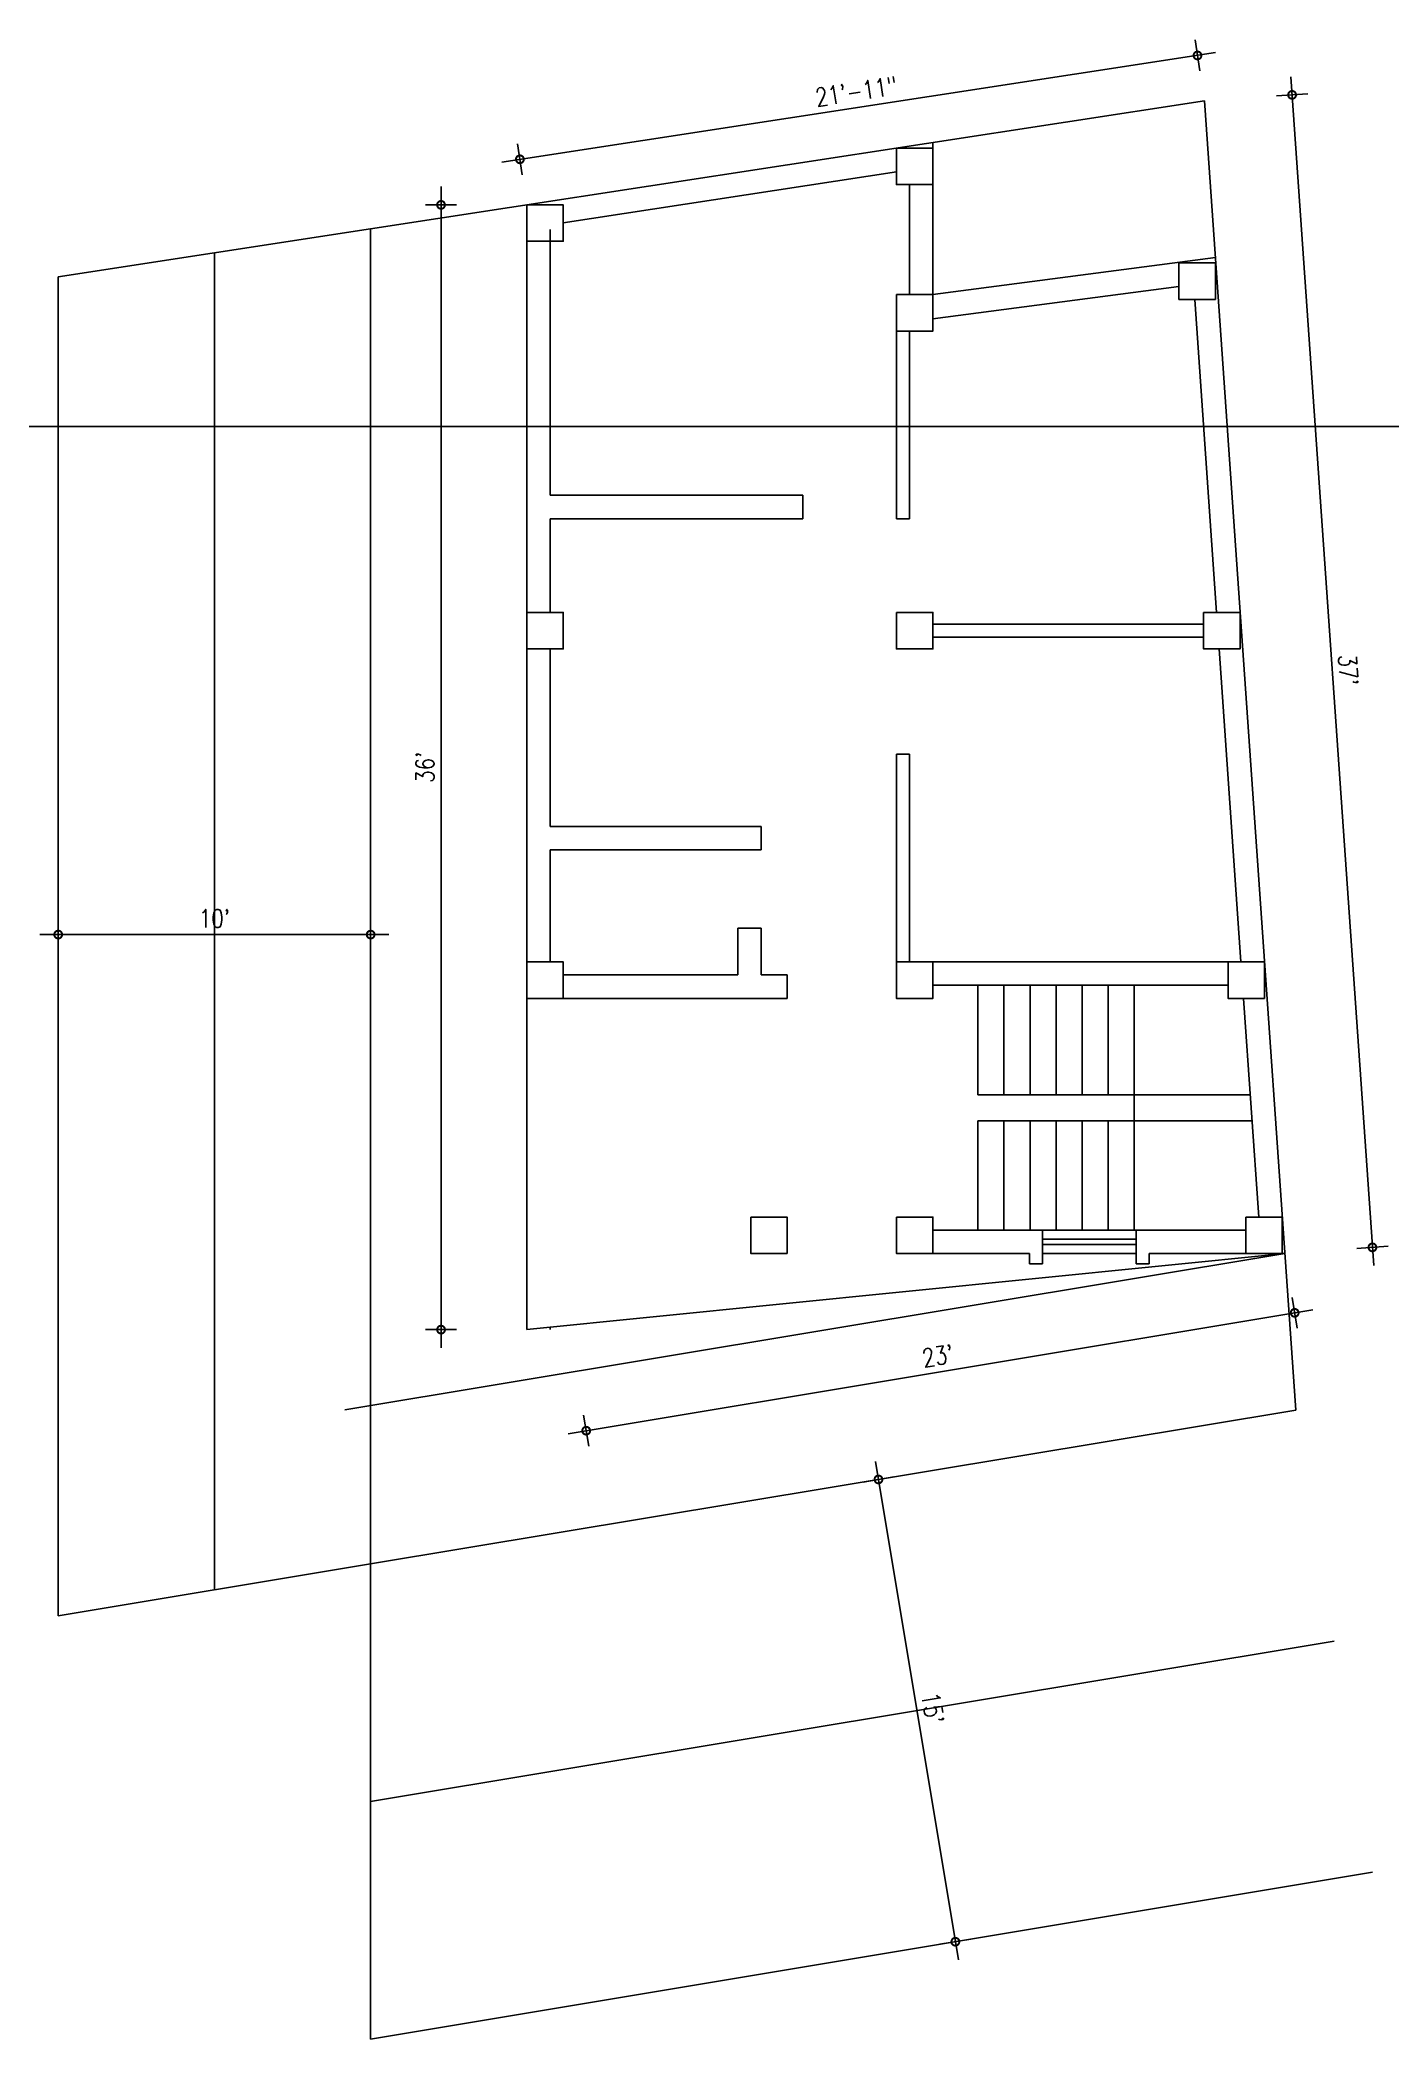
# Model space of a CAD drawing. Header units: inches. Extents: x -5096374 to -5070857, y -3259973 to -3243900.
# Drawn here: x -5093045 to -5092528, y -3257548 to -3256780 of the extents above; entities that cross this region are included whole.
import ezdxf

# ---------------------------------------------------------------- set-up
doc = ezdxf.new("R2010")
doc.units = ezdxf.units.IN
doc.header["$LTSCALE"] = 2
doc.header["$MEASUREMENT"] = 0
doc.header["$PDMODE"] = 34
doc.layers.get('0').update_dxf_attribs({"linetype": 'CONTINUOUS'})
doc.layers.get('DEFPOINTS').update_dxf_attribs({"color": 141, "linetype": 'CONTINUOUS'})
doc.styles.add('ROMANS', font='Romans.shx', dxfattribs={"width": 0.8})
doc.dimstyles.new('8 SCALE', dxfattribs={"dimscale": 0, "dimtxt": 7, "dimasz": 6, "dimexe": 6, "dimexo": 2, "dimgap": 2, "dimtad": 1, "dimdec": 0, "dimzin": 0, "dimdsep": 46, "dimlunit": 4, "dimtxsty": 'ROMANS', "dimblk": 'DOTSMALL', "dimcen": 0, "dimdle": 7, "dimclrd": 8, "dimclre": 8, "dimclrt": 3, "dimadec": 0, "dimazin": 0, "dimtfac": 1, "dimtdec": 0, "dimtofl": 0, "dimtmove": 2, "dimatfit": 3, "dimfxl": 6, "dimfxlon": 1, "dimtolj": 1, "dimtzin": 0, "dimarcsym": 0})

msp = doc.modelspace()

# ---------------------------------------------------------------- blocks, each defined once
blk = doc.blocks.new('_DOTSMALL')
at = {"color": 0, "linetype": 'ByBlock', "const_width": 0.5}
blk.add_lwpolyline([(-0.0625, 0, 1), (0.0625, 0, 1)], format="xyb", close=True, dxfattribs=at)
blk = doc.blocks.new('*D298')
at = {"color": 8, "lineweight": -2, "ltscale": 0.5, "transparency": 16777216}
for p, q in [((-5092911.36, -3257123.43), (-5093045.36, -3257123.43)), ((-5093038.36, -3257117.43), (-5093038.36, -3257129.43)), ((-5092918.36, -3257117.43), (-5092918.36, -3257129.43))]:
    blk.add_line(p, q, dxfattribs=at)
at = {"layer": 'DEFPOINTS', "color": 0, "ltscale": 0.5, "transparency": 16777216}
for p in [(-5093038.36, -3257108.75), (-5092918.36, -3257108.75), (-5093038.36, -3257123.43)]:
    blk.add_point(p, dxfattribs=at)
at = {"color": 8, "lineweight": -2, "ltscale": 0.5, "transparency": 16777216, "xscale": 6, "yscale": 6, "zscale": 6, "rotation": 180}
blk.add_blockref('_DOTSMALL', (-5093038.36, -3257123.43), dxfattribs=at)
at = {"color": 8, "lineweight": -2, "ltscale": 0.5, "transparency": 16777216, "xscale": 6, "yscale": 6, "zscale": 6}
blk.add_blockref('_DOTSMALL', (-5092918.36, -3257123.43), dxfattribs=at)
at = {"color": 3, "ltscale": 0.5, "transparency": 16777216, "insert": (-5092978.36, -3257117.26), "char_height": 7, "attachment_point": 5, "style": 'ROMANS'}
blk.add_mtext("\\A1;10'", dxfattribs=at)
blk = doc.blocks.new('*D299')
at = {"color": 8, "lineweight": -2, "ltscale": 0.5, "transparency": 16777216}
for p, q in [((-5092729.24, -3257333.69), (-5092717.4, -3257331.72)), ((-5092724.47, -3257325.8), (-5092692.63, -3257517.17)), ((-5092699.7, -3257511.25), (-5092687.86, -3257509.28))]:
    blk.add_line(p, q, dxfattribs=at)
at = {"layer": 'DEFPOINTS', "color": 0, "ltscale": 0.5, "transparency": 16777216}
for p in [(-5092740.71, -3257335.6), (-5092711.17, -3257513.16), (-5092693.78, -3257510.26)]:
    blk.add_point(p, dxfattribs=at)
at = {"color": 8, "lineweight": -2, "ltscale": 0.5, "transparency": 16777216, "xscale": 6, "yscale": 6, "zscale": 6}
for p, rotation in [((-5092723.32, -3257332.7), 99.44413642859959), ((-5092693.78, -3257510.26), 279.4441364285996)]:
    blk.add_blockref('_DOTSMALL', p, dxfattribs=dict(at, rotation=rotation))
at = {"color": 3, "ltscale": 0.5, "transparency": 16777216, "insert": (-5092702.47, -3257420.47), "char_height": 7, "attachment_point": 5, "rotation": 279.44414, "style": 'ROMANS'}
blk.add_mtext("\\A1;15'", dxfattribs=at)
blk = doc.blocks.new('*D300')
at = {"color": 8, "lineweight": -2, "ltscale": 0.5, "transparency": 16777216}
for p, q in [((-5092564.43, -3257262.79), (-5092562.47, -3257274.63)), ((-5092842.48, -3257315.12), (-5092556.54, -3257267.56)), ((-5092836.55, -3257308.06), (-5092834.59, -3257319.89))]:
    blk.add_line(p, q, dxfattribs=at)
at = {"layer": 'DEFPOINTS', "color": 0, "ltscale": 0.5, "transparency": 16777216}
for p in [(-5092567.24, -3257245.92), (-5092563.45, -3257268.71), (-5092839.36, -3257291.18)]:
    blk.add_point(p, dxfattribs=at)
at = {"color": 8, "lineweight": -2, "ltscale": 0.5, "transparency": 16777216, "xscale": 6, "yscale": 6, "zscale": 6}
for p, rotation in [((-5092563.45, -3257268.71), 9.44413642876951), ((-5092835.57, -3257313.98), 189.4441364287695)]:
    blk.add_blockref('_DOTSMALL', p, dxfattribs=dict(at, rotation=rotation))
at = {"color": 3, "ltscale": 0.5, "transparency": 16777216, "insert": (-5092700.52, -3257285.26), "char_height": 7, "attachment_point": 5, "rotation": 9.44414, "style": 'ROMANS'}
blk.add_mtext("\\A1;23'", dxfattribs=at)
blk = doc.blocks.new('*D297')
at = {"color": 8, "lineweight": -2, "ltscale": 0.5, "transparency": 16777216}
for p, q in [((-5092564.94, -3256793.94), (-5092533.1, -3257250.55)), ((-5092570.43, -3256801.34), (-5092558.46, -3256800.5)), ((-5092539.57, -3257243.99), (-5092527.6, -3257243.15))]:
    blk.add_line(p, q, dxfattribs=at)
at = {"layer": 'DEFPOINTS', "color": 0, "ltscale": 0.5, "transparency": 16777216}
for p in [(-5092598.1, -3256803.26), (-5092567.24, -3257245.92), (-5092533.59, -3257243.57)]:
    blk.add_point(p, dxfattribs=at)
at = {"color": 8, "lineweight": -2, "ltscale": 0.5, "transparency": 16777216, "xscale": 6, "yscale": 6, "zscale": 6}
for p, rotation in [((-5092564.45, -3256800.92), 93.98810611437891), ((-5092533.59, -3257243.57), 273.9881061143789)]:
    blk.add_blockref('_DOTSMALL', p, dxfattribs=dict(at, rotation=rotation))
at = {"color": 3, "ltscale": 0.5, "transparency": 16777216, "insert": (-5092542.87, -3257021.82), "char_height": 7, "attachment_point": 5, "rotation": 273.98811, "style": 'ROMANS'}
blk.add_mtext("\\A1;37'", dxfattribs=at)
blk = doc.blocks.new('*D295')
at = {"color": 8, "lineweight": -2, "ltscale": 0.5, "transparency": 16777216}
for p, q in [((-5092891.32, -3256836.16), (-5092891.32, -3257282.16)), ((-5092885.32, -3256843.16), (-5092897.32, -3256843.16)), ((-5092885.32, -3257275.16), (-5092897.32, -3257275.16))]:
    blk.add_line(p, q, dxfattribs=at)
at = {"layer": 'DEFPOINTS', "color": 0, "ltscale": 0.5, "transparency": 16777216}
for p in [(-5092858.36, -3256843.16), (-5092891.32, -3257275.16), (-5092858.36, -3257275.16)]:
    blk.add_point(p, dxfattribs=at)
at = {"color": 8, "lineweight": -2, "ltscale": 0.5, "transparency": 16777216, "xscale": 6, "yscale": 6, "zscale": 6}
for p, rotation in [((-5092891.32, -3256843.16), 90), ((-5092891.32, -3257275.16), 270)]:
    blk.add_blockref('_DOTSMALL', p, dxfattribs=dict(at, rotation=rotation))
at = {"color": 3, "ltscale": 0.5, "transparency": 16777216, "insert": (-5092897.49, -3257059.16), "char_height": 7, "attachment_point": 5, "rotation": 90, "style": 'ROMANS'}
blk.add_mtext("\\A1;36'", dxfattribs=at)
blk = doc.blocks.new('*D296')
at = {"color": 8, "lineweight": -2, "ltscale": 0.5, "transparency": 16777216}
for p, q in [((-5092867.96, -3256826.72), (-5092593.87, -3256784.7)), ((-5092599.88, -3256791.7), (-5092601.69, -3256779.83)), ((-5092860.14, -3256831.59), (-5092861.95, -3256819.73))]:
    blk.add_line(p, q, dxfattribs=at)
at = {"layer": 'DEFPOINTS', "color": 0, "ltscale": 0.5, "transparency": 16777216}
for p in [(-5092600.78, -3256785.77), (-5092598.1, -3256803.26), (-5092858.36, -3256843.16)]:
    blk.add_point(p, dxfattribs=at)
at = {"color": 8, "lineweight": -2, "ltscale": 0.5, "transparency": 16777216, "xscale": 6, "yscale": 6, "zscale": 6}
for p, rotation in [((-5092600.78, -3256785.77), 8.71474201856527), ((-5092861.04, -3256825.66), 188.7147420185653)]:
    blk.add_blockref('_DOTSMALL', p, dxfattribs=dict(at, rotation=rotation))
at = {"color": 3, "ltscale": 0.5, "transparency": 16777216, "insert": (-5092731.85, -3256799.62), "char_height": 7, "attachment_point": 5, "rotation": 8.71474, "style": 'ROMANS'}
blk.add_mtext('\\A1;21\'-11"', dxfattribs=at)

# ---------------------------------------------------------------- dimensions: what is measured, and where the dimension line sits
at = {"ltscale": 0.5}
for p1, p2, distance, picture, middle in [((-5092858.36, -3256843.16), (-5092598.1, -3256803.26), 17.7, '*D296', (-5092731.85, -3256799.62)), ((-5092598.1, -3256803.26), (-5092567.24, -3257245.92), 33.74, '*D297', (-5092542.87, -3257021.82)), ((-5092839.36, -3257291.18), (-5092567.24, -3257245.92), -23.11, '*D300', (-5092700.52, -3257285.26)), ((-5092740.71, -3257335.6), (-5092711.17, -3257513.16), 17.63, '*D299', (-5092702.47, -3257420.47))]:
    dim = msp.add_aligned_dim(p1=p1, p2=p2, distance=distance, dimstyle='8 SCALE', override={"dimscale": 1}, dxfattribs=at)
    dim.commit()
    dim.dimension.update_dxf_attribs({"geometry": picture, "text_midpoint": middle})
dim = msp.add_linear_dim(base=(-5092891.32, -3257275.16), p1=(-5092858.36, -3256843.16), p2=(-5092858.36, -3257275.16), angle=90, dimstyle='8 SCALE', override={"dimscale": 1}, dxfattribs=at)
dim.commit()
dim.dimension.update_dxf_attribs({"geometry": '*D295', "text_midpoint": (-5092897.49, -3257059.16)})
dim = msp.add_linear_dim(base=(-5093038.36, -3257123.43), p1=(-5092918.36, -3257108.75), p2=(-5093038.36, -3257108.75), dimstyle='8 SCALE', override={"dimscale": 1}, dxfattribs=at)
dim.commit()
dim.dimension.update_dxf_attribs({"geometry": '*D298', "text_midpoint": (-5092978.36, -3257117.26)})

# ---------------------------------------------------------------- linework, layer by layer
at = {"ltscale": 0.5}
for p, q in [((-5092598.1, -3256803.26), (-5092918.36, -3256852.36)), ((-5092563.05, -3257306.04), (-5092598.1, -3256803.26)), ((-5092702.39, -3256819.25), (-5092702.39, -3256877.65)), ((-5092716.39, -3256830.5), (-5092844.36, -3256850.12)), ((-5092711.39, -3256835.4), (-5092711.39, -3256877.65)), ((-5092858.36, -3256843.16), (-5092858.36, -3257275.16)), ((-5092918.36, -3256852.36), (-5093038.36, -3256870.75)), ((-5092918.36, -3256852.36), (-5092918.36, -3257365.15)), ((-5092849.36, -3256852.66), (-5092849.36, -3256954.69)), ((-5092978.36, -3256861.55), (-5092978.36, -3257375.13)), ((-5092593.92, -3256863.32), (-5092702.39, -3256877.65)), ((-5093038.36, -3256870.75), (-5093038.36, -3257385.11)), ((-5092607.92, -3256874.58), (-5092702.39, -3256886.95)), ((-5092716.39, -3256963.69), (-5092716.39, -3256879.5)), ((-5092593.43, -3256999.69), (-5092601.81, -3256879.47)), ((-5092711.39, -3256963.69), (-5092711.39, -3256891.65)), ((-5092752.39, -3256954.69), (-5092849.36, -3256954.69)), ((-5092752.39, -3256954.69), (-5092752.39, -3256963.69)), ((-5092849.36, -3256963.69), (-5092849.36, -3256999.69)), ((-5092752.39, -3256963.69), (-5092849.36, -3256963.69)), ((-5092711.39, -3256963.69), (-5092716.39, -3256963.69)), ((-5092598.41, -3257004.19), (-5092702.39, -3257004.19)), ((-5092702.39, -3257004.19), (-5092702.39, -3257009.19)), ((-5092598.41, -3257009.19), (-5092702.39, -3257009.19)), ((-5092849.36, -3257013.69), (-5092849.36, -3257081.92)), ((-5092584.07, -3257133.92), (-5092592.45, -3257013.69)), ((-5092716.39, -3257133.92), (-5092716.39, -3257054.19)), ((-5092716.39, -3257054.19), (-5092711.39, -3257054.19)), ((-5092711.39, -3257133.92), (-5092711.39, -3257054.19)), ((-5092849.36, -3257081.92), (-5092768.36, -3257081.92)), ((-5092768.36, -3257081.92), (-5092768.36, -3257090.92)), ((-5092849.36, -3257090.92), (-5092777.36, -3257090.92)), ((-5092849.36, -3257090.92), (-5092849.36, -3257133.92)), ((-5092777.36, -3257090.92), (-5092768.36, -3257090.92)), ((-5092777.36, -3257120.92), (-5092777.36, -3257138.92)), ((-5092777.36, -3257120.92), (-5092768.36, -3257120.92)), ((-5092768.36, -3257120.92), (-5092768.36, -3257138.92)), ((-5092844.36, -3257138.92), (-5092777.36, -3257138.92)), ((-5092768.36, -3257138.92), (-5092758.39, -3257138.92)), ((-5092758.39, -3257138.92), (-5092758.39, -3257147.92)), ((-5092716.39, -3257133.92), (-5092625.1, -3257133.92)), ((-5092575.05, -3257133.92), (-5092625.1, -3257133.92)), ((-5092625.1, -3257142.92), (-5092702.39, -3257142.92)), ((-5092685.1, -3257142.92), (-5092685.1, -3257184.92)), ((-5092675.1, -3257142.92), (-5092675.1, -3257184.92)), ((-5092665.1, -3257142.92), (-5092665.1, -3257184.92)), ((-5092655.1, -3257142.92), (-5092655.1, -3257184.92)), ((-5092645.1, -3257142.92), (-5092645.1, -3257184.92)), ((-5092635.1, -3257142.92), (-5092635.1, -3257184.92)), ((-5092589.05, -3257142.92), (-5092625.1, -3257142.92)), ((-5092625.1, -3257142.92), (-5092625.1, -3257184.92)), ((-5092849.36, -3257147.92), (-5092758.39, -3257147.92)), ((-5092577.24, -3257231.92), (-5092583.1, -3257147.92)), ((-5092625.1, -3257184.92), (-5092685.1, -3257184.92)), ((-5092580.52, -3257184.92), (-5092625.1, -3257184.92)), ((-5092625.1, -3257184.92), (-5092625.1, -3257194.92)), ((-5092685.1, -3257194.92), (-5092685.1, -3257236.92)), ((-5092625.1, -3257194.92), (-5092685.1, -3257194.92)), ((-5092675.1, -3257194.92), (-5092675.1, -3257236.92)), ((-5092665.1, -3257194.92), (-5092665.1, -3257236.92)), ((-5092655.1, -3257194.92), (-5092655.1, -3257236.92)), ((-5092645.1, -3257194.92), (-5092645.1, -3257236.92)), ((-5092635.1, -3257194.92), (-5092635.1, -3257236.92)), ((-5092579.82, -3257194.92), (-5092625.1, -3257194.92)), ((-5092625.1, -3257194.92), (-5092625.1, -3257236.92)), ((-5092582.22, -3257236.92), (-5092702.39, -3257236.92)), ((-5092660.3, -3257236.92), (-5092660.3, -3257245.92)), ((-5092624.3, -3257236.92), (-5092624.3, -3257245.92)), ((-5092858.36, -3257275.16), (-5092567.24, -3257245.92)), ((-5092665.3, -3257245.92), (-5092702.39, -3257245.92)), ((-5092665.3, -3257249.92), (-5092665.3, -3257245.92)), ((-5092660.3, -3257240.42), (-5092624.3, -3257240.42)), ((-5092660.3, -3257242.42), (-5092624.3, -3257242.42)), ((-5092625.1, -3257245.92), (-5092660.3, -3257245.92)), ((-5092660.3, -3257245.92), (-5092660.3, -3257249.92)), ((-5092624.3, -3257245.92), (-5092625.1, -3257245.92)), ((-5092624.3, -3257249.92), (-5092624.3, -3257245.92)), ((-5092567.24, -3257245.92), (-5092619.3, -3257245.92)), ((-5092619.3, -3257245.92), (-5092619.3, -3257249.92)), ((-5092660.3, -3257249.92), (-5092665.3, -3257249.92)), ((-5092619.3, -3257249.92), (-5092624.3, -3257249.92)), ((-5092849.36, -3257274.25), (-5092849.36, -3257275.16)), ((-5092918.36, -3257365.15), (-5092563.05, -3257306.04)), ((-5092918.36, -3257365.15), (-5093038.36, -3257385.11)), ((-5092918.36, -3257547.62), (-5092918.36, -3257365.15)), ((-5092918.36, -3257456.38), (-5092548.28, -3257394.82)), ((-5092918.36, -3257547.62), (-5092533.51, -3257483.6))]:
    msp.add_line(p, q, dxfattribs=at)
at = {"color": 85, "ltscale": 0.5, "true_color": 0x58ba48}
msp.add_line((-5092928.21, -3257305.96), (-5092567.24, -3257245.92), dxfattribs=at)
at = {"ltscale": 0.5}
msp.add_xline((-5078027.39, -3256928.33), (-1, 0), dxfattribs=at)
for points in [[(-5092716.39, -3256821.4), (-5092702.39, -3256821.4), (-5092702.39, -3256835.4), (-5092716.39, -3256835.4)], [(-5092858.36, -3256843.16), (-5092844.36, -3256843.16), (-5092844.36, -3256857.16), (-5092858.36, -3256857.16)], [(-5092607.92, -3256865.47), (-5092593.92, -3256865.47), (-5092593.92, -3256879.47), (-5092607.92, -3256879.47)], [(-5092716.39, -3256877.65), (-5092702.39, -3256877.65), (-5092702.39, -3256891.65), (-5092716.39, -3256891.65)], [(-5092858.36, -3256999.69), (-5092844.36, -3256999.69), (-5092844.36, -3257013.69), (-5092858.36, -3257013.69)], [(-5092716.39, -3256999.69), (-5092702.39, -3256999.69), (-5092702.39, -3257013.69), (-5092716.39, -3257013.69)], [(-5092598.41, -3256999.69), (-5092584.41, -3256999.69), (-5092584.41, -3257013.69), (-5092598.41, -3257013.69)], [(-5092858.36, -3257133.92), (-5092844.36, -3257133.92), (-5092844.36, -3257147.92), (-5092858.36, -3257147.92)], [(-5092716.39, -3257133.92), (-5092702.39, -3257133.92), (-5092702.39, -3257147.92), (-5092716.39, -3257147.92)], [(-5092589.05, -3257133.92), (-5092575.05, -3257133.92), (-5092575.05, -3257147.92), (-5092589.05, -3257147.92)], [(-5092772.39, -3257231.92), (-5092758.39, -3257231.92), (-5092758.39, -3257245.92), (-5092772.39, -3257245.92)], [(-5092716.39, -3257231.92), (-5092702.39, -3257231.92), (-5092702.39, -3257245.92), (-5092716.39, -3257245.92)], [(-5092582.22, -3257231.92), (-5092568.22, -3257231.92), (-5092568.22, -3257245.92), (-5092582.22, -3257245.92)]]:
    msp.add_lwpolyline(points, close=True, dxfattribs=at)

msp.set_redraw_order([(e.dxf.handle, doc.entitydb.next_handle()) for e in msp.query("TEXT MTEXT ATTDEF DIMENSION ARC_DIMENSION")])  # texts and dimensions are drawn at this point

doc.saveas('drawing.dxf')
